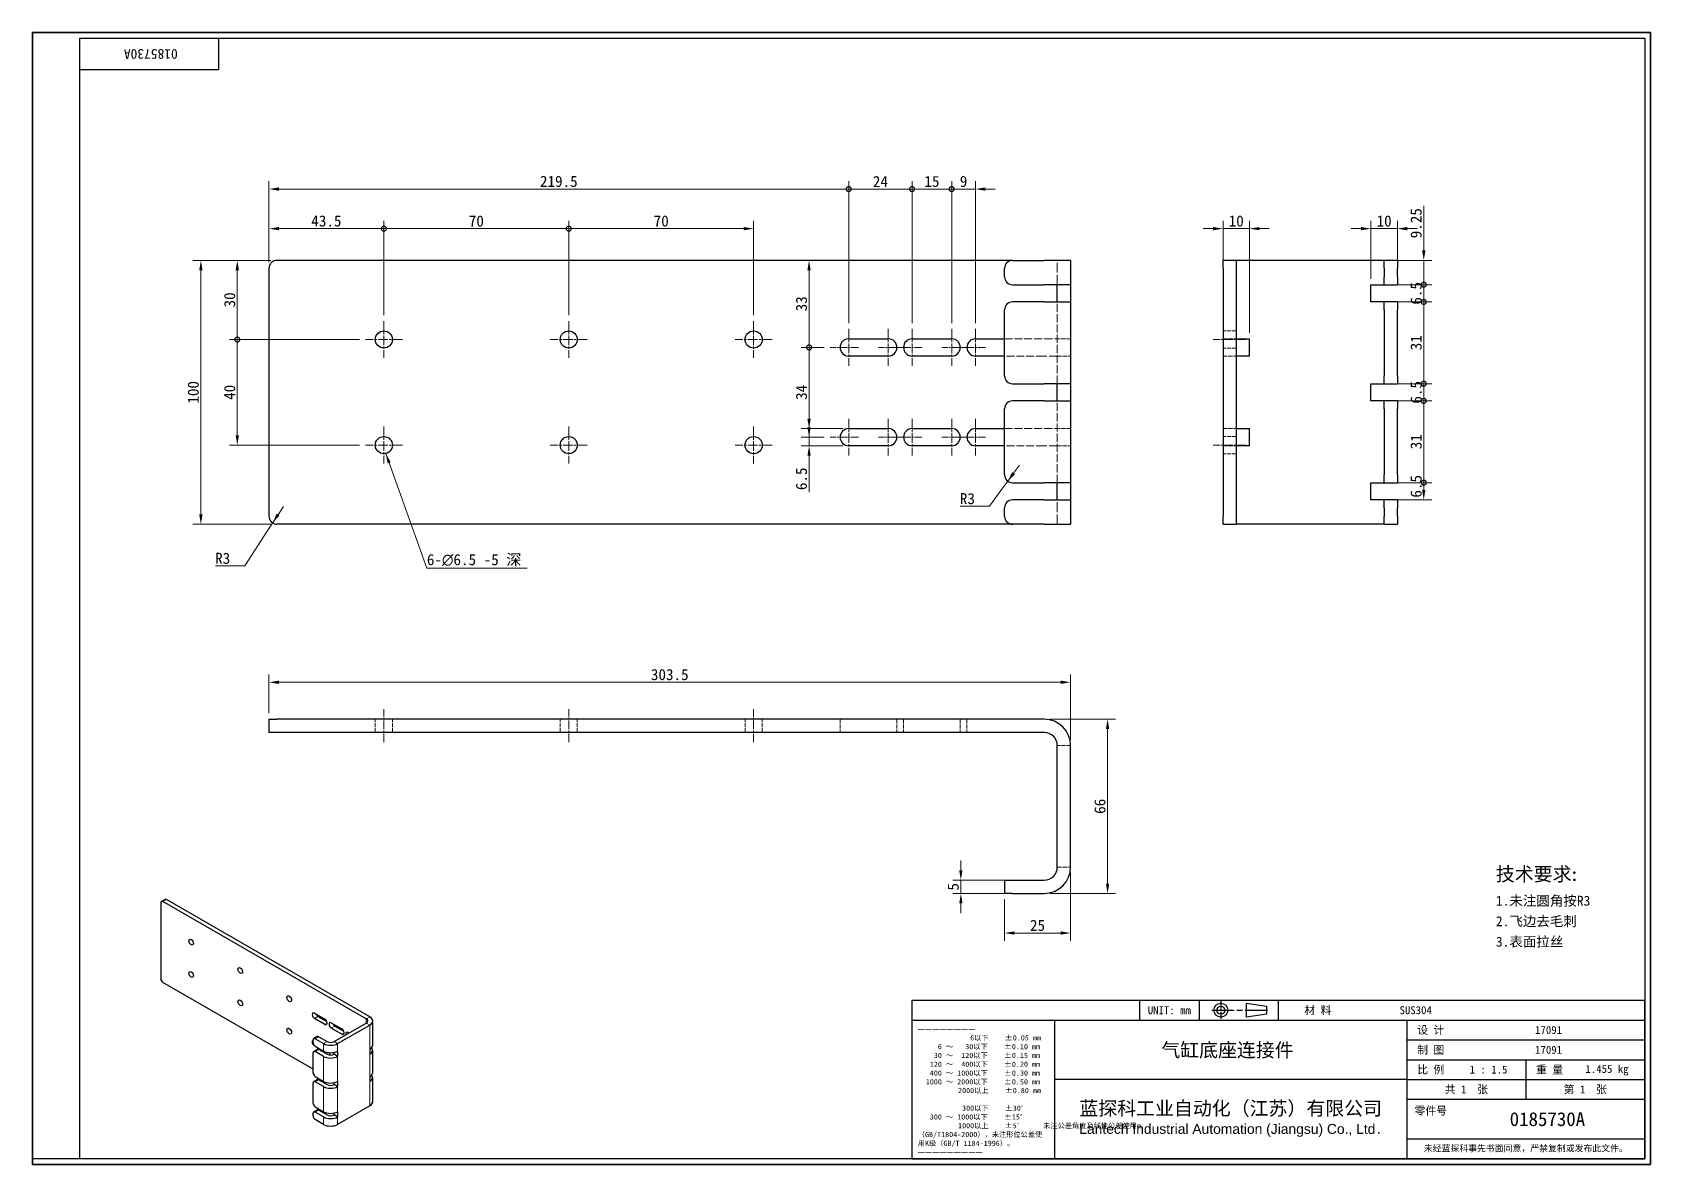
# Model space of a CAD drawing. Header units: millimetres. Extents: x 9 to 622, y 8 to 437.
import ezdxf
from ezdxf.enums import TextEntityAlignment as Align

# ---------------------------------------------------------------- set-up
doc = ezdxf.new("R2010")
doc.units = ezdxf.units.MM
doc.header["$LTSCALE"] = 1.5
doc.linetypes.add('CHAIN', pattern=[0.3543, 0.2362, -0.0295, 0.0591, -0.0295])
doc.linetypes.add('DASHED', pattern=[0.2067, 0.1654, -0.0413])
for name, color, linetype, lineweight in [('1', 7, 'Continuous', 18), ('可见 (ISO)', 7, 'Continuous', 25), ('可见窄的 (ISO)', 7, 'Continuous', 18), ('图框 (ISO)', 7, 'Continuous', 35), ('标题 (ISO)', 7, 'Continuous', 25)]:
    doc.layers.add(name, color=color, linetype=linetype, lineweight=lineweight)
for name, color, linetype, lineweight, true_color in [('中心标记 (ISO)', 1, 'CHAIN', 18, 0xc2ff0000), ('中心线 (ISO)', 1, 'CHAIN', 18, 0xc2ff0000), ('尺寸 (ISO)', 7, 'Continuous', 18, 0xc2008000), ('符号 (ISO)', 7, 'Continuous', 18, 0xc2008000), ('隐藏 (ISO)', 5, 'DASHED', 18, 0xc20000ff)]:
    doc.layers.add(name, color=color, linetype=linetype, lineweight=lineweight, true_color=true_color)
doc.styles.add('文本样式164', font='SimSun.ttf')
doc.styles.add('文本样式165', font='SimSun.ttf')
doc.styles.add('文本样式74', font='SimSun.ttf')
doc.styles.add('最新国标', font='simfang.ttf')
doc.styles.add('注释文本 (ISO)', font='simfang.ttf')
doc.dimstyles.new('默认 (GB)', dxfattribs={"dimscale": 1.5, "dimtxt": 2.8, "dimasz": 2.5, "dimexe": 2, "dimexo": 1.5, "dimgap": 0.5, "dimtad": 1, "dimtoh": 1, "dimdsep": 46, "dimtxsty": '最新国标', "dimcen": 0.09, "dimdle": 10, "dimaunit": 1, "dimadec": 3, "dimazin": 2, "dimtfac": 0.535714, "dimtdec": 3, "dimtmove": 0, "dimatfit": 3, "dimfxl": 1, "dimtolj": 1, "dimlwd": -1, "dimlwe": -1, "dimarcsym": 0})
doc.dimstyles.new('默认 (GB)$7', dxfattribs={"dimscale": 1.5, "dimtxt": 2.8, "dimasz": 2.5, "dimexe": 2, "dimexo": 1.5, "dimgap": 0.5, "dimtad": 1, "dimtoh": 1, "dimdsep": 46, "dimtxsty": '最新国标', "dimcen": 0.09, "dimdle": 10, "dimaunit": 1, "dimadec": 3, "dimazin": 2, "dimtfac": 0.535714, "dimtdec": 3, "dimtmove": 0, "dimatfit": 3, "dimfxl": 1, "dimtolj": 1, "dimlwd": -1, "dimlwe": -1, "dimarcsym": 0})

msp = doc.modelspace()

# ---------------------------------------------------------------- texts
at = {"layer": '符号 (ISO)'}
for s, insert, char_height, width, attachment_point, line_spacing_factor, style in [('6-\\fAIGDT|b0|i0;{\\H4.2000;n}\\fFangSong|b0|i0;{\\H4.2000;6.5 -5 深}', (158.3753, 234.9368), 4.2, 39.682106, 7, 0.49, '最新国标'), ('{\\H1.75x;技术要求\\fCalibri|b0|i0|c0|p34;:\\fFangSong|b0|i0|c134|p49;\\P\\H0.71429x;1.未注圆角按R3\\P2.飞边去毛刺\\P3.表面拉丝}', (563.1502, 105.705), 3, 39.298246, 4, 1.240703, '注释文本 (ISO)')]:
    msp.add_mtext(s, dxfattribs=dict(at, insert=insert, char_height=char_height, width=width, attachment_point=attachment_point, line_spacing_factor=line_spacing_factor, style=style))

# ---------------------------------------------------------------- blocks, each defined once
blk = doc.blocks.new('图框 最新国标')
at = {"layer": '图框 (ISO)'}
for p, q in [((6, 7), (6, 291.5)), ((6, 291.5), (414.5, 291.5)), ((414.5, 291.5), (414.5, 5.5)), ((6, 7), (6, 5.5)), ((6, 7), (6, 5.5)), ((414.5, 5.5), (6, 5.5))]:
    blk.add_line(p, q, dxfattribs=at)
at = {"layer": '图框 (ISO)', "color": 7, "linetype": 'Continuous', "lineweight": 25}
for p, q in [((18, 290), (413, 290)), ((18, 7), (18, 290)), ((18, 290), (413, 290)), ((53, 290), (53, 282)), ((413, 290), (413, 7)), ((413, 290), (413, 7)), ((53, 282), (18, 282)), ((413, 7), (6, 7)), ((413, 7), (18, 7))]:
    blk.add_line(p, q, dxfattribs=at)
at = {"layer": '图框 (ISO)', "style": '文本样式74'}
blk.add_attdef('零件代号_001', (42.7, 287.25), '', height=2.5, rotation=180, dxfattribs=at)
blk = doc.blocks.new('标题栏 最新国标')
at = {"layer": '标题 (ISO)'}
for p, q in [((381.98, -183.84), (196.98, -183.84)), ((196.98, -183.84), (196.98, -223.84)), ((254.48, -183.84), (254.48, -188.84)), ((269.48, -183.84), (269.48, -188.84)), ((281.48, -188.09), (281.48, -184.59)), ((281.48, -184.59), (286.48, -185.34)), ((286.48, -187.34), (281.48, -188.09)), ((286.48, -185.34), (286.48, -187.34)), ((289.48, -183.84), (289.48, -188.84)), ((381.98, -223.84), (381.98, -183.84)), ((383.48, -183.84), (383.48, -225.34)), ((196.98, -188.84), (381.98, -188.84)), ((232.98, -188.84), (232.98, -223.84)), ((321.98, -188.84), (321.98, -223.84)), ((321.98, -193.84), (381.98, -193.84)), ((321.98, -198.84), (381.98, -198.84)), ((351.98, -198.84), (351.98, -208.84)), ((321.98, -203.84), (232.98, -203.84)), ((321.98, -203.84), (381.98, -203.84)), ((321.98, -208.84), (381.98, -208.84)), ((321.98, -218.84), (381.98, -218.84)), ((196.98, -223.84), (381.98, -223.84)), ((383.48, -225.34), (196.98, -225.34))]:
    blk.add_line(p, q, dxfattribs=at)
at = {"layer": '标题 (ISO)', "linetype": 'CHAIN', "ltscale": 15.834605}
blk.add_line((272.73, -186.34), (286.98, -186.34), dxfattribs=at)
at = {"layer": '标题 (ISO)', "linetype": 'CHAIN', "ltscale": 5.000333}
blk.add_line((274.98, -184.09), (274.98, -188.59), dxfattribs=at)
at = {"layer": '标题 (ISO)'}
for radius in [1.75, 1]:
    blk.add_circle((274.98, -186.34), radius, dxfattribs=at)
at = {"layer": '1', "style": '文本样式164'}
for s, p in [('UNIT: mm', (261.98, -186.34)), ('材 料', (299.48, -186.34)), ('设 计', (327.98, -191.34)), ('制 图', (327.98, -196.34)), ('比 例', (327.98, -201.34)), ('重 量', (357.98, -201.34)), ('共 1  张', (336.98, -206.34)), ('第 1  张', (366.98, -206.34))]:
    blk.add_text(s, height=2, dxfattribs=at).set_placement(p, align=Align.MIDDLE_CENTER)
at = {"layer": '标题 (ISO)', "style": '注释文本 (ISO)'}
for s, insert, char_height, attachment_point, line_spacing_factor in [('————————\\P}\\fSimSun|b0|i0;{\\H1.3000;             6以下    ±0.05 mm\\P}\\fSimSun|b0|i0;{\\H1.3000;     6 ～   30以下    ±0.10 mm\\P}\\fSimSun|b0|i0;{\\H1.3000;    30 ～  120以下    ±0.15 mm\\P}\\fSimSun|b0|i0;{\\H1.3000;   120 ～  400以下    ±0.20 mm\\P}\\fSimSun|b0|i0;{\\H1.3000;   400 ～ 1000以下    ±0.30 mm\\P}\\fSimSun|b0|i0;{\\H1.3000;  1000 ～ 2000以下    ±0.50 mm\\P}\\fSimSun|b0|i0;{\\H1.3000;          2000以上    ±0.80 mm\\P}\\fSimSun|b0|i0;{\\H1.3000;\\P}\\fSimSun|b0|i0;{\\H1.3000;           300以下    ±30′\\P}\\fSimSun|b0|i0;{\\H1.3000;   300 ～ 1000以下    ±15′\\P}\\fSimSun|b0|i0;{\\H1.3000;          1000以上    ±5′}\\fSimSun|b0|i0;{\\H1.3000;      未注公差角度及线性公差使用m\\P}\\fSimSun|b0|i0;{\\H1.3000;（GB/T1804-2000），未注形位公差使\\P}\\fSimSun|b0|i0;{\\H1.3000;用K级（GB/T 1184-1996）。\\P}\\fSimSun|b0|i0;{\\H1.3000;—————————', (198.48, -206.63), 1.3, 4, 1.023913), ('{\\fMicrosoft YaHei|b0|i0|c134|p34;\\H1.75x;蓝探科工业自动化（江苏）有限公司\\P\\fArial|b0|i0|c0|p34;\\H0.71429x;Lantech Industrial Automation (Jiangsu) Co., Ltd\\fFangSong|b0|i0|c134|p49;.\\H1.15195x; }', (277.48, -213.84), 2, 5, 0.978695)]:
    blk.add_mtext(s, dxfattribs=dict(at, insert=insert, char_height=char_height, attachment_point=attachment_point, line_spacing_factor=line_spacing_factor))
at = {"layer": '标题 (ISO)', "attachment_point": 5, "style": '注释文本 (ISO)'}
for s, insert, char_height in [('\\fFangSong|b0|i0;零件号', (327.98, -211.84), 2), ('\\fSimSun|b0|i0;{\\H1.6000;未经蓝探科事先书面同意，严禁复制或发布此文件。}', (351.98, -221.34), 1.6)]:
    blk.add_mtext(s, dxfattribs=dict(at, insert=insert, char_height=char_height))
at = {"layer": '标题 (ISO)'}
for tag, p, height, style in [('材料_001', (320.09, -187.33), 2, '注释文本 (ISO)'), ('设计人_001', (354.32, -192.33), 2, '注释文本 (ISO)'), ('库存编号_001', (259.96, -198.15), 3.5, '文本样式165'), ('设计人_001', (354.32, -197.33), 2, '注释文本 (ISO)'), ('视图比例_001', (337.8, -202.33), 2, '注释文本 (ISO)'), ('质量\\P3;_001', (367.02, -202.16), 2, '注释文本 (ISO)'), ('零件代号_001', (347.9, -215.59), 3.5, '文本样式165')]:
    blk.add_attdef(tag, p, '', height=height, dxfattribs=dict(at, style=style))
blk = doc.blocks.new('_DotSmall')
at = {"color": 0, "linetype": 'ByBlock', "const_width": 0.5}
blk.add_lwpolyline([(-0.0625, 0, 1), (0.0625, 0, 1)], format="xyb", close=True, dxfattribs=at)
blk = doc.blocks.new('*D5')
at = {"layer": 'Defpoints', "color": 0}
for p in [(142.1, 362.87), (98.6, 347.87), (142.1, 327.87)]:
    blk.add_point(p, dxfattribs=at)
at = {"layer": '尺寸 (ISO)', "color": 116, "true_color": 0x000000}
for p, q in [((98.6, 350.12), (98.6, 365.87)), ((102.35, 362.87), (142.1, 362.87)), ((142.1, 330.12), (142.1, 365.87))]:
    blk.add_line(p, q, dxfattribs=at)
blk.add_solid([(102.35, 363.5), (102.35, 362.25), (98.6, 362.87)], dxfattribs=at)
at = {"layer": '尺寸 (ISO)', "color": 116, "true_color": 0x000000, "xscale": 3.75, "yscale": 3.75, "zscale": 3.75}
blk.add_blockref('_DotSmall', (142.1, 362.87), dxfattribs=at)
at = {"layer": '尺寸 (ISO)', "insert": (120.33, 365.76), "char_height": 4.2, "attachment_point": 5, "style": '最新国标'}
blk.add_mtext('\\A1;43.5', dxfattribs=at)
blk = doc.blocks.new('*D7')
at = {"layer": 'Defpoints', "color": 0}
for p in [(212.1, 362.87), (142.1, 327.87), (212.1, 327.87)]:
    blk.add_point(p, dxfattribs=at)
at = {"layer": '尺寸 (ISO)', "color": 116, "true_color": 0x000000}
for p, q in [((142.1, 330.12), (142.1, 365.87)), ((142.1, 362.87), (212.1, 362.87)), ((212.1, 330.12), (212.1, 365.87))]:
    blk.add_line(p, q, dxfattribs=at)
at = {"layer": '尺寸 (ISO)', "color": 116, "true_color": 0x000000, "xscale": 3.75, "yscale": 3.75, "zscale": 3.75, "rotation": 180}
blk.add_blockref('_DotSmall', (142.1, 362.87), dxfattribs=at)
at = {"layer": '尺寸 (ISO)', "color": 116, "true_color": 0x000000, "xscale": 3.75, "yscale": 3.75, "zscale": 3.75}
blk.add_blockref('_DotSmall', (212.1, 362.87), dxfattribs=at)
at = {"layer": '尺寸 (ISO)', "insert": (177.11, 365.74), "char_height": 4.2, "attachment_point": 5, "style": '最新国标'}
blk.add_mtext('\\A1;70', dxfattribs=at)
blk = doc.blocks.new('*D8')
at = {"layer": 'Defpoints', "color": 0}
for p in [(282.1, 362.87), (212.1, 327.87), (282.1, 327.87)]:
    blk.add_point(p, dxfattribs=at)
at = {"layer": '尺寸 (ISO)', "color": 116, "true_color": 0x000000}
for p, q in [((212.1, 330.12), (212.1, 365.87)), ((212.1, 362.87), (278.35, 362.87)), ((282.1, 330.12), (282.1, 365.87))]:
    blk.add_line(p, q, dxfattribs=at)
blk.add_solid([(278.35, 363.5), (278.35, 362.25), (282.1, 362.87)], dxfattribs=at)
at = {"layer": '尺寸 (ISO)', "color": 116, "true_color": 0x000000, "xscale": 3.75, "yscale": 3.75, "zscale": 3.75, "rotation": 180}
blk.add_blockref('_DotSmall', (212.1, 362.87), dxfattribs=at)
at = {"layer": '尺寸 (ISO)', "insert": (247.11, 365.74), "char_height": 4.2, "attachment_point": 5, "style": '最新国标'}
blk.add_mtext('\\A1;70', dxfattribs=at)
blk = doc.blocks.new('*D9')
at = {"layer": 'Defpoints', "color": 0}
for p in [(318.1, 377.87), (98.6, 347.87), (318.1, 324.87)]:
    blk.add_point(p, dxfattribs=at)
at = {"layer": '尺寸 (ISO)', "color": 116, "true_color": 0x000000}
for p, q in [((98.6, 350.12), (98.6, 380.87)), ((318.1, 327.12), (318.1, 380.87)), ((102.35, 377.87), (318.1, 377.87))]:
    blk.add_line(p, q, dxfattribs=at)
blk.add_solid([(102.35, 378.5), (102.35, 377.25), (98.6, 377.87)], dxfattribs=at)
at = {"layer": '尺寸 (ISO)', "color": 116, "true_color": 0x000000, "xscale": 3.75, "yscale": 3.75, "zscale": 3.75}
blk.add_blockref('_DotSmall', (318.1, 377.87), dxfattribs=at)
at = {"layer": '尺寸 (ISO)', "insert": (208.33, 380.76), "char_height": 4.2, "attachment_point": 5, "style": '最新国标'}
blk.add_mtext('\\A1;219.5', dxfattribs=at)
blk = doc.blocks.new('*D10')
at = {"layer": 'Defpoints', "color": 0}
for p in [(342.1, 377.87), (318.1, 324.87), (342.1, 324.87)]:
    blk.add_point(p, dxfattribs=at)
at = {"layer": '尺寸 (ISO)', "color": 116, "true_color": 0x000000}
for p, q in [((318.1, 327.12), (318.1, 380.87)), ((342.1, 327.12), (342.1, 380.87)), ((318.1, 377.87), (342.1, 377.87))]:
    blk.add_line(p, q, dxfattribs=at)
at = {"layer": '尺寸 (ISO)', "color": 116, "true_color": 0x000000, "xscale": 3.75, "yscale": 3.75, "zscale": 3.75, "rotation": 180}
blk.add_blockref('_DotSmall', (318.1, 377.87), dxfattribs=at)
at = {"layer": '尺寸 (ISO)', "color": 116, "true_color": 0x000000, "xscale": 3.75, "yscale": 3.75, "zscale": 3.75}
blk.add_blockref('_DotSmall', (342.1, 377.87), dxfattribs=at)
at = {"layer": '尺寸 (ISO)', "insert": (330.11, 380.72), "char_height": 4.2, "attachment_point": 5, "style": '最新国标'}
blk.add_mtext('\\A1;24', dxfattribs=at)
blk = doc.blocks.new('*D11')
at = {"layer": 'Defpoints', "color": 0}
for p in [(357.1, 377.87), (342.1, 324.87), (357.1, 324.87)]:
    blk.add_point(p, dxfattribs=at)
at = {"layer": '尺寸 (ISO)', "color": 116, "true_color": 0x000000}
for p, q in [((342.1, 327.12), (342.1, 380.87)), ((357.1, 327.12), (357.1, 380.87)), ((342.1, 377.87), (357.1, 377.87))]:
    blk.add_line(p, q, dxfattribs=at)
at = {"layer": '尺寸 (ISO)', "color": 116, "true_color": 0x000000, "xscale": 3.75, "yscale": 3.75, "zscale": 3.75, "rotation": 180}
blk.add_blockref('_DotSmall', (342.1, 377.87), dxfattribs=at)
at = {"layer": '尺寸 (ISO)', "color": 116, "true_color": 0x000000, "xscale": 3.75, "yscale": 3.75, "zscale": 3.75}
blk.add_blockref('_DotSmall', (357.1, 377.87), dxfattribs=at)
at = {"layer": '尺寸 (ISO)', "insert": (349.61, 380.74), "char_height": 4.2, "attachment_point": 5, "style": '最新国标'}
blk.add_mtext('\\A1;15', dxfattribs=at)
blk = doc.blocks.new('*D12')
at = {"layer": 'Defpoints', "color": 0}
for p in [(366.1, 377.87), (357.1, 324.87), (366.1, 324.87)]:
    blk.add_point(p, dxfattribs=at)
at = {"layer": '尺寸 (ISO)', "color": 116, "true_color": 0x000000}
for p, q in [((357.1, 327.12), (357.1, 380.87)), ((366.1, 327.12), (366.1, 380.87)), ((357.1, 377.87), (362.35, 377.87)), ((366.1, 377.87), (362.35, 377.87)), ((369.85, 377.87), (373.6, 377.87))]:
    blk.add_line(p, q, dxfattribs=at)
blk.add_solid([(369.85, 378.5), (369.85, 377.25), (366.1, 377.87)], dxfattribs=at)
at = {"layer": '尺寸 (ISO)', "color": 116, "true_color": 0x000000, "xscale": 3.75, "yscale": 3.75, "zscale": 3.75}
blk.add_blockref('_DotSmall', (357.1, 377.87), dxfattribs=at)
at = {"layer": '尺寸 (ISO)', "insert": (361.61, 380.74), "char_height": 4.2, "attachment_point": 5, "style": '最新国标'}
blk.add_mtext('\\A1;9', dxfattribs=at)
blk = doc.blocks.new('*D13')
at = {"layer": 'Defpoints', "color": 0}
for p in [(86.6, 320.87), (135.1, 320.87), (135.1, 280.87)]:
    blk.add_point(p, dxfattribs=at)
at = {"layer": '尺寸 (ISO)', "color": 116, "true_color": 0x000000}
for p, q in [((132.85, 320.87), (83.6, 320.87)), ((86.6, 284.62), (86.6, 320.87)), ((132.85, 280.87), (83.6, 280.87))]:
    blk.add_line(p, q, dxfattribs=at)
blk.add_solid([(85.97, 284.62), (87.22, 284.62), (86.6, 280.87)], dxfattribs=at)
at = {"layer": '尺寸 (ISO)', "color": 116, "true_color": 0x000000, "xscale": 3.75, "yscale": 3.75, "zscale": 3.75, "rotation": 90}
blk.add_blockref('_DotSmall', (86.6, 320.87), dxfattribs=at)
at = {"layer": '尺寸 (ISO)', "insert": (83.73, 300.86), "char_height": 4.2, "attachment_point": 5, "rotation": 90, "style": '最新国标'}
blk.add_mtext('\\A1;40', dxfattribs=at)
blk = doc.blocks.new('*D14')
at = {"layer": 'Defpoints', "color": 0}
for p in [(86.6, 350.87), (101.6, 350.87), (135.1, 320.87)]:
    blk.add_point(p, dxfattribs=at)
at = {"layer": '尺寸 (ISO)', "color": 116, "true_color": 0x000000}
for p, q in [((99.35, 350.87), (83.6, 350.87)), ((86.6, 320.87), (86.6, 347.12)), ((132.85, 320.87), (83.6, 320.87))]:
    blk.add_line(p, q, dxfattribs=at)
blk.add_solid([(85.97, 347.12), (87.22, 347.12), (86.6, 350.87)], dxfattribs=at)
at = {"layer": '尺寸 (ISO)', "color": 116, "true_color": 0x000000, "xscale": 3.75, "yscale": 3.75, "zscale": 3.75, "rotation": 270}
blk.add_blockref('_DotSmall', (86.6, 320.87), dxfattribs=at)
at = {"layer": '尺寸 (ISO)', "insert": (83.73, 335.89), "char_height": 4.2, "attachment_point": 5, "rotation": 90, "style": '最新国标'}
blk.add_mtext('\\A1;30', dxfattribs=at)
blk = doc.blocks.new('*D15')
at = {"layer": 'Defpoints', "color": 0}
for p in [(303.1, 317.87), (311.1, 317.87), (311.1, 283.87)]:
    blk.add_point(p, dxfattribs=at)
at = {"layer": '尺寸 (ISO)', "color": 116, "true_color": 0x000000}
for p, q in [((308.85, 317.87), (300.1, 317.87)), ((303.1, 287.62), (303.1, 317.87)), ((308.85, 283.87), (300.1, 283.87))]:
    blk.add_line(p, q, dxfattribs=at)
blk.add_solid([(302.47, 287.62), (303.72, 287.62), (303.1, 283.87)], dxfattribs=at)
at = {"layer": '尺寸 (ISO)', "color": 116, "true_color": 0x000000, "xscale": 3.75, "yscale": 3.75, "zscale": 3.75, "rotation": 90}
blk.add_blockref('_DotSmall', (303.1, 317.87), dxfattribs=at)
at = {"layer": '尺寸 (ISO)', "insert": (300.23, 300.86), "char_height": 4.2, "attachment_point": 5, "rotation": 90, "style": '最新国标'}
blk.add_mtext('\\A1;34', dxfattribs=at)
blk = doc.blocks.new('*D16')
at = {"layer": 'Defpoints', "color": 0}
for p in [(303.1, 350.87), (392.1, 350.87), (311.1, 317.87)]:
    blk.add_point(p, dxfattribs=at)
at = {"layer": '尺寸 (ISO)', "color": 116, "true_color": 0x000000}
for p, q in [((389.85, 350.87), (300.1, 350.87)), ((303.1, 317.87), (303.1, 347.12)), ((308.85, 317.87), (300.1, 317.87))]:
    blk.add_line(p, q, dxfattribs=at)
blk.add_solid([(302.47, 347.12), (303.72, 347.12), (303.1, 350.87)], dxfattribs=at)
at = {"layer": '尺寸 (ISO)', "color": 116, "true_color": 0x000000, "xscale": 3.75, "yscale": 3.75, "zscale": 3.75, "rotation": 270}
blk.add_blockref('_DotSmall', (303.1, 317.87), dxfattribs=at)
at = {"layer": '尺寸 (ISO)', "insert": (300.23, 334.39), "char_height": 4.2, "attachment_point": 5, "rotation": 90, "style": '最新国标'}
blk.add_mtext('\\A1;33', dxfattribs=at)
blk = doc.blocks.new('*D17')
at = {"layer": 'Defpoints', "color": 0}
for p in [(402.1, 191.01), (98.6, 177.01), (402.1, 167.01)]:
    blk.add_point(p, dxfattribs=at)
at = {"layer": '尺寸 (ISO)', "color": 116, "true_color": 0x000000}
for p, q in [((98.6, 179.26), (98.6, 194.01)), ((102.35, 191.01), (398.35, 191.01)), ((402.1, 169.26), (402.1, 194.01))]:
    blk.add_line(p, q, dxfattribs=at)
for points in [[(102.35, 191.64), (102.35, 190.39), (98.6, 191.01)], [(398.35, 191.64), (398.35, 190.39), (402.1, 191.01)]]:
    blk.add_solid(points, dxfattribs=at)
at = {"layer": '尺寸 (ISO)', "insert": (250.35, 193.9), "char_height": 4.2, "attachment_point": 5, "style": '最新国标'}
blk.add_mtext('\\A1;303.5', dxfattribs=at)
blk = doc.blocks.new('*D18')
at = {"layer": 'Defpoints', "color": 0}
for p in [(392.1, 177.01), (392.1, 111.01), (416.12, 111.01)]:
    blk.add_point(p, dxfattribs=at)
at = {"layer": '尺寸 (ISO)', "color": 116, "true_color": 0x000000}
for p, q in [((394.35, 177.01), (419.12, 177.01)), ((416.12, 173.26), (416.12, 114.76)), ((394.35, 111.01), (419.12, 111.01))]:
    blk.add_line(p, q, dxfattribs=at)
for points in [[(415.5, 173.26), (416.75, 173.26), (416.12, 177.01)], [(415.5, 114.76), (416.75, 114.76), (416.12, 111.01)]]:
    blk.add_solid(points, dxfattribs=at)
at = {"layer": '尺寸 (ISO)', "insert": (413.25, 144.01), "char_height": 4.2, "attachment_point": 5, "rotation": 90, "style": '最新国标'}
blk.add_mtext('\\A1;66', dxfattribs=at)
blk = doc.blocks.new('*D19')
at = {"layer": 'Defpoints', "color": 0}
for p in [(402.1, 121.01), (377.1, 111.01), (402.1, 96.01)]:
    blk.add_point(p, dxfattribs=at)
at = {"layer": '尺寸 (ISO)', "color": 116, "true_color": 0x000000}
for p, q in [((402.1, 118.76), (402.1, 93.01)), ((377.1, 108.76), (377.1, 93.01)), ((380.85, 96.01), (398.35, 96.01))]:
    blk.add_line(p, q, dxfattribs=at)
for points in [[(380.85, 96.64), (380.85, 95.39), (377.1, 96.01)], [(398.35, 96.64), (398.35, 95.39), (402.1, 96.01)]]:
    blk.add_solid(points, dxfattribs=at)
at = {"layer": '尺寸 (ISO)', "insert": (389.6, 98.89), "char_height": 4.2, "attachment_point": 5, "style": '最新国标'}
blk.add_mtext('\\A1;25', dxfattribs=at)
blk = doc.blocks.new('*D20')
at = {"layer": 'Defpoints', "color": 0}
for p in [(101.6, 350.87), (72.81, 250.87), (101.6, 250.87)]:
    blk.add_point(p, dxfattribs=at)
at = {"layer": '尺寸 (ISO)', "color": 116, "true_color": 0x000000}
for p, q in [((99.35, 350.87), (69.81, 350.87)), ((72.81, 347.12), (72.81, 254.62)), ((99.35, 250.87), (69.81, 250.87))]:
    blk.add_line(p, q, dxfattribs=at)
for points in [[(72.19, 347.12), (73.44, 347.12), (72.81, 350.87)], [(72.19, 254.62), (73.44, 254.62), (72.81, 250.87)]]:
    blk.add_solid(points, dxfattribs=at)
at = {"layer": '尺寸 (ISO)', "insert": (69.94, 300.87), "char_height": 4.2, "attachment_point": 5, "rotation": 90, "style": '最新国标'}
blk.add_mtext('\\A1;100', dxfattribs=at)
blk = doc.blocks.new('*D21')
at = {"layer": 'Defpoints', "color": 0}
for p in [(525.84, 362.87), (525.84, 347.87), (515.84, 341.62)]:
    blk.add_point(p, dxfattribs=at)
at = {"layer": '尺寸 (ISO)', "color": 116, "true_color": 0x000000}
for p, q in [((512.09, 362.87), (508.34, 362.87)), ((515.84, 343.87), (515.84, 365.87)), ((515.84, 362.87), (519.59, 362.87)), ((519.59, 362.87), (522.09, 362.87)), ((525.84, 362.87), (522.09, 362.87)), ((525.84, 350.12), (525.84, 365.87)), ((529.59, 362.87), (533.34, 362.87))]:
    blk.add_line(p, q, dxfattribs=at)
for points in [[(512.09, 363.5), (512.09, 362.25), (515.84, 362.87)], [(529.59, 363.5), (529.59, 362.25), (525.84, 362.87)]]:
    blk.add_solid(points, dxfattribs=at)
at = {"layer": '尺寸 (ISO)', "insert": (520.84, 365.74), "char_height": 4.2, "attachment_point": 5, "style": '最新国标'}
blk.add_mtext('\\A1;10', dxfattribs=at)
blk = doc.blocks.new('*D22')
at = {"layer": 'Defpoints', "color": 0}
for p in [(520.84, 266.62), (535.84, 266.62), (520.84, 260.12)]:
    blk.add_point(p, dxfattribs=at)
at = {"layer": '尺寸 (ISO)', "color": 116, "true_color": 0x000000}
for p, q in [((523.09, 266.62), (538.84, 266.62)), ((535.84, 263.87), (535.84, 266.62)), ((523.09, 260.12), (538.84, 260.12))]:
    blk.add_line(p, q, dxfattribs=at)
blk.add_solid([(535.22, 263.87), (536.47, 263.87), (535.84, 260.12)], dxfattribs=at)
at = {"layer": '尺寸 (ISO)', "color": 116, "true_color": 0x000000, "xscale": 3.75, "yscale": 3.75, "zscale": 3.75, "rotation": 90}
blk.add_blockref('_DotSmall', (535.84, 266.62), dxfattribs=at)
at = {"layer": '尺寸 (ISO)', "insert": (532.96, 265.25), "char_height": 4.2, "attachment_point": 5, "rotation": 90, "style": '最新国标'}
blk.add_mtext('\\A1;6.5', dxfattribs=at)
blk = doc.blocks.new('*D23')
at = {"layer": 'Defpoints', "color": 0}
for p in [(515.84, 350.87), (535.84, 350.87), (520.84, 341.62)]:
    blk.add_point(p, dxfattribs=at)
at = {"layer": '尺寸 (ISO)', "color": 116, "true_color": 0x000000}
for p, q in [((535.84, 354.62), (535.84, 371.51)), ((518.09, 350.87), (538.84, 350.87)), ((535.84, 341.62), (535.84, 350.87)), ((523.09, 341.62), (538.84, 341.62)), ((535.84, 341.62), (535.84, 337.87))]:
    blk.add_line(p, q, dxfattribs=at)
blk.add_solid([(535.22, 354.62), (536.47, 354.62), (535.84, 350.87)], dxfattribs=at)
at = {"layer": '尺寸 (ISO)', "color": 116, "true_color": 0x000000, "xscale": 3.75, "yscale": 3.75, "zscale": 3.75, "rotation": 90}
blk.add_blockref('_DotSmall', (535.84, 341.62), dxfattribs=at)
at = {"layer": '尺寸 (ISO)', "insert": (532.96, 364.94), "char_height": 4.2, "attachment_point": 5, "rotation": 90, "style": '最新国标'}
blk.add_mtext('\\A1;9.25', dxfattribs=at)
blk = doc.blocks.new('*D24')
at = {"layer": 'Defpoints', "color": 0}
for p in [(520.84, 341.62), (535.84, 341.62), (520.84, 335.12)]:
    blk.add_point(p, dxfattribs=at)
at = {"layer": '尺寸 (ISO)', "color": 116, "true_color": 0x000000}
for p, q in [((523.09, 341.62), (538.84, 341.62)), ((535.84, 335.12), (535.84, 341.62)), ((523.09, 335.12), (538.84, 335.12))]:
    blk.add_line(p, q, dxfattribs=at)
at = {"layer": '尺寸 (ISO)', "color": 116, "true_color": 0x000000, "xscale": 3.75, "yscale": 3.75, "zscale": 3.75}
for p, rotation in [((535.84, 341.62), 90), ((535.84, 335.12), 270)]:
    blk.add_blockref('_DotSmall', p, dxfattribs=dict(at, rotation=rotation))
at = {"layer": '尺寸 (ISO)', "insert": (532.96, 338.37), "char_height": 4.2, "attachment_point": 5, "rotation": 90, "style": '最新国标'}
blk.add_mtext('\\A1;6.5', dxfattribs=at)
blk = doc.blocks.new('*D25')
at = {"layer": 'Defpoints', "color": 0}
for p in [(520.84, 335.12), (535.84, 335.12), (520.84, 304.12)]:
    blk.add_point(p, dxfattribs=at)
at = {"layer": '尺寸 (ISO)', "color": 116, "true_color": 0x000000}
for p, q in [((523.09, 335.12), (538.84, 335.12)), ((535.84, 304.12), (535.84, 335.12)), ((523.09, 304.12), (538.84, 304.12))]:
    blk.add_line(p, q, dxfattribs=at)
at = {"layer": '尺寸 (ISO)', "color": 116, "true_color": 0x000000, "xscale": 3.75, "yscale": 3.75, "zscale": 3.75}
for p, rotation in [((535.84, 335.12), 90), ((535.84, 304.12), 270)]:
    blk.add_blockref('_DotSmall', p, dxfattribs=dict(at, rotation=rotation))
at = {"layer": '尺寸 (ISO)', "insert": (532.97, 319.64), "char_height": 4.2, "attachment_point": 5, "rotation": 90, "style": '最新国标'}
blk.add_mtext('\\A1;31', dxfattribs=at)
blk = doc.blocks.new('*D26')
at = {"layer": 'Defpoints', "color": 0}
for p in [(520.84, 304.12), (535.84, 304.12), (520.84, 297.62)]:
    blk.add_point(p, dxfattribs=at)
at = {"layer": '尺寸 (ISO)', "color": 116, "true_color": 0x000000}
for p, q in [((523.09, 304.12), (538.84, 304.12)), ((535.84, 297.62), (535.84, 304.12)), ((523.09, 297.62), (538.84, 297.62))]:
    blk.add_line(p, q, dxfattribs=at)
at = {"layer": '尺寸 (ISO)', "color": 116, "true_color": 0x000000, "xscale": 3.75, "yscale": 3.75, "zscale": 3.75}
for p, rotation in [((535.84, 304.12), 90), ((535.84, 297.62), 270)]:
    blk.add_blockref('_DotSmall', p, dxfattribs=dict(at, rotation=rotation))
at = {"layer": '尺寸 (ISO)', "insert": (532.96, 300.87), "char_height": 4.2, "attachment_point": 5, "rotation": 90, "style": '最新国标'}
blk.add_mtext('\\A1;6.5', dxfattribs=at)
blk = doc.blocks.new('*D27')
at = {"layer": 'Defpoints', "color": 0}
for p in [(520.84, 297.62), (535.84, 297.62), (520.84, 266.62)]:
    blk.add_point(p, dxfattribs=at)
at = {"layer": '尺寸 (ISO)', "color": 116, "true_color": 0x000000}
for p, q in [((523.09, 297.62), (538.84, 297.62)), ((535.84, 266.62), (535.84, 297.62)), ((523.09, 266.62), (538.84, 266.62))]:
    blk.add_line(p, q, dxfattribs=at)
at = {"layer": '尺寸 (ISO)', "color": 116, "true_color": 0x000000, "xscale": 3.75, "yscale": 3.75, "zscale": 3.75}
for p, rotation in [((535.84, 297.62), 90), ((535.84, 266.62), 270)]:
    blk.add_blockref('_DotSmall', p, dxfattribs=dict(at, rotation=rotation))
at = {"layer": '尺寸 (ISO)', "insert": (532.97, 282.14), "char_height": 4.2, "attachment_point": 5, "rotation": 90, "style": '最新国标'}
blk.add_mtext('\\A1;31', dxfattribs=at)
blk = doc.blocks.new('*D28')
at = {"layer": 'Defpoints', "color": 0}
for p in [(380.1, 269.62), (378.34, 267.19)]:
    blk.add_point(p, dxfattribs=at)
at = {"layer": '尺寸 (ISO)', "color": 116, "true_color": 0x000000}
for p, q in [((380.1, 269.62), (378.34, 267.19)), ((380.54, 270.23), (382.74, 273.26)), ((371.43, 257.69), (376.13, 264.16)), ((378.34, 267.19), (376.13, 264.16)), ((360.26, 257.69), (371.43, 257.69))]:
    blk.add_line(p, q, dxfattribs=at)
blk.add_solid([(380.03, 270.59), (381.05, 269.86), (378.34, 267.19)], dxfattribs=at)
at = {"layer": '尺寸 (ISO)', "insert": (363.04, 260.56), "char_height": 4.2, "attachment_point": 5, "style": '最新国标'}
blk.add_mtext('\\A1;R3', dxfattribs=at)
blk = doc.blocks.new('*D29')
at = {"layer": 'Defpoints', "color": 0}
for p in [(318.1, 287.12), (303.1, 280.62), (318.1, 280.62)]:
    blk.add_point(p, dxfattribs=at)
at = {"layer": '尺寸 (ISO)', "color": 116, "true_color": 0x000000}
for p, q in [((303.1, 290.87), (303.1, 294.62)), ((315.85, 287.12), (300.1, 287.12)), ((303.1, 287.12), (303.1, 280.62)), ((315.85, 280.62), (300.1, 280.62)), ((303.1, 276.87), (303.1, 263.08))]:
    blk.add_line(p, q, dxfattribs=at)
for points in [[(302.47, 290.87), (303.72, 290.87), (303.1, 287.12)], [(302.47, 276.87), (303.72, 276.87), (303.1, 280.62)]]:
    blk.add_solid(points, dxfattribs=at)
at = {"layer": '尺寸 (ISO)', "insert": (300.21, 268.1), "char_height": 4.2, "attachment_point": 5, "rotation": 90, "style": '最新国标'}
blk.add_mtext('\\A1;6.5', dxfattribs=at)
blk = doc.blocks.new('*D30')
at = {"layer": 'Defpoints', "color": 0}
for p in [(99.97, 251.35), (101.6, 253.87)]:
    blk.add_point(p, dxfattribs=at)
at = {"layer": '尺寸 (ISO)', "color": 116, "true_color": 0x000000}
for p, q in [((102.01, 254.5), (104.04, 257.65)), ((99.97, 251.35), (97.94, 248.2)), ((101.6, 253.87), (99.97, 251.35)), ((89.46, 235.08), (97.94, 248.2)), ((78.28, 235.08), (89.46, 235.08))]:
    blk.add_line(p, q, dxfattribs=at)
blk.add_solid([(101.48, 254.84), (102.53, 254.16), (99.97, 251.35)], dxfattribs=at)
at = {"layer": '尺寸 (ISO)', "insert": (81.07, 237.95), "char_height": 4.2, "attachment_point": 5, "style": '最新国标'}
blk.add_mtext('\\A1;R3', dxfattribs=at)
blk = doc.blocks.new('*D31')
at = {"layer": 'Defpoints', "color": 0}
for p in [(360.57, 111.01), (380.1, 116.01), (380.1, 111.01)]:
    blk.add_point(p, dxfattribs=at)
at = {"layer": '尺寸 (ISO)', "color": 116, "true_color": 0x000000}
for p, q in [((360.57, 119.76), (360.57, 123.51)), ((377.85, 116.01), (357.57, 116.01)), ((377.85, 111.01), (357.57, 111.01)), ((360.57, 116.01), (360.57, 111.01)), ((360.57, 107.26), (360.57, 103.51))]:
    blk.add_line(p, q, dxfattribs=at)
for points in [[(359.94, 119.76), (361.19, 119.76), (360.57, 116.01)], [(359.94, 107.26), (361.19, 107.26), (360.57, 111.01)]]:
    blk.add_solid(points, dxfattribs=at)
at = {"layer": '尺寸 (ISO)', "insert": (357.7, 113.51), "char_height": 4.2, "attachment_point": 5, "rotation": 90, "style": '最新国标'}
blk.add_mtext('\\A1;5', dxfattribs=at)
blk = doc.blocks.new('*D32')
at = {"layer": 'Defpoints', "color": 0}
for p in [(469.84, 362.87), (459.84, 347.87), (469.84, 321.12)]:
    blk.add_point(p, dxfattribs=at)
at = {"layer": '尺寸 (ISO)', "color": 116, "true_color": 0x000000}
for p, q in [((456.09, 362.87), (452.34, 362.87)), ((459.84, 350.12), (459.84, 365.87)), ((459.84, 362.87), (463.59, 362.87)), ((463.59, 362.87), (466.09, 362.87)), ((469.84, 362.87), (466.09, 362.87)), ((469.84, 323.37), (469.84, 365.87)), ((473.59, 362.87), (477.34, 362.87))]:
    blk.add_line(p, q, dxfattribs=at)
for points in [[(456.09, 363.5), (456.09, 362.25), (459.84, 362.87)], [(473.59, 363.5), (473.59, 362.25), (469.84, 362.87)]]:
    blk.add_solid(points, dxfattribs=at)
at = {"layer": '尺寸 (ISO)', "insert": (464.84, 365.74), "char_height": 4.2, "attachment_point": 5, "style": '最新国标'}
blk.add_mtext('\\A1;10', dxfattribs=at)

# ---------------------------------------------------------------- dimensions: what is measured, and where the dimension line sits
at = {"layer": '尺寸 (ISO)', "color": 116, "true_color": 0x00803f}
for base, p1, p2, angle, override, picture, middle in [((318.0991, 377.8701), (98.5991, 347.8701), (318.0991, 324.8701), 180, {"dimgap": 0.5, "dimtoh": 0, "dimdec": 2, "dimblk2": 'DotSmall', "dimsah": 1, "dimdle": 0, "dimtol": 0, "dimlim": 0, "dimtp": 0, "dimtm": 0, "dimtdec": 3, "dimtofl": 0, "dimatfit": 1}, '*D9', (208.3341, 377.8701)), ((342.0991, 377.8701), (318.0991, 324.8701), (342.0991, 324.8701), 180, {"dimgap": 0.5, "dimtoh": 0, "dimdec": 2, "dimblk1": 'DotSmall', "dimblk2": 'DotSmall', "dimsah": 1, "dimdle": 0, "dimtol": 0, "dimlim": 0, "dimtp": 0, "dimtm": 0, "dimtdec": 3, "dimtofl": 0, "dimatfit": 1}, '*D10', (330.1141, 377.8701)), ((357.0991, 377.8701), (342.0991, 324.8701), (357.0991, 324.8701), 180, {"dimgap": 0.5, "dimtoh": 0, "dimdec": 2, "dimblk1": 'DotSmall', "dimblk2": 'DotSmall', "dimsah": 1, "dimdle": 0, "dimtol": 0, "dimlim": 0, "dimtp": 0, "dimtm": 0, "dimtdec": 3, "dimtofl": 0, "dimatfit": 1}, '*D11', (349.6141, 377.8701)), ((366.0991, 377.8701), (357.0991, 324.8701), (366.0991, 324.8701), 180, {"dimgap": 0.5, "dimtoh": 0, "dimdec": 2, "dimblk1": 'DotSmall', "dimsah": 1, "dimdle": 0, "dimtol": 0, "dimlim": 0, "dimtp": 0, "dimtm": 0, "dimtdec": 3, "dimtofl": 0}, '*D12', (361.6141, 377.8701)), ((142.0991, 362.8701), (98.5991, 347.8701), (142.0991, 327.8701), 180, {"dimgap": 0.5, "dimtoh": 0, "dimdec": 2, "dimblk2": 'DotSmall', "dimsah": 1, "dimdle": 0, "dimtol": 0, "dimlim": 0, "dimtp": 0, "dimtm": 0, "dimtdec": 3, "dimtofl": 0, "dimatfit": 1}, '*D5', (120.3341, 362.8701)), ((212.0991, 362.8701), (142.0991, 327.8701), (212.0991, 327.8701), 180, {"dimgap": 0.5, "dimtoh": 0, "dimdec": 2, "dimblk1": 'DotSmall', "dimblk2": 'DotSmall', "dimsah": 1, "dimdle": 0, "dimtol": 0, "dimlim": 0, "dimtp": 0, "dimtm": 0, "dimtdec": 3, "dimtofl": 0, "dimatfit": 1}, '*D7', (177.1141, 362.8701)), ((282.0991, 362.8701), (212.0991, 327.8701), (282.0991, 327.8701), 180, {"dimgap": 0.5, "dimtoh": 0, "dimdec": 2, "dimblk1": 'DotSmall', "dimsah": 1, "dimdle": 0, "dimtol": 0, "dimlim": 0, "dimtp": 0, "dimtm": 0, "dimtdec": 3, "dimtofl": 0, "dimatfit": 1}, '*D8', (247.1141, 362.8701)), ((469.8416, 362.8701), (459.8416, 347.8701), (469.8416, 321.1201), 180, {"dimgap": 0.5, "dimtoh": 0, "dimdec": 2, "dimtol": 0, "dimlim": 0, "dimtp": 0, "dimtm": 0, "dimtdec": 3, "dimtofl": 0}, '*D32', (464.8416, 362.8701)), ((525.8416, 362.8701), (515.8416, 341.6201), (525.8416, 347.8701), 180, {"dimgap": 0.5, "dimtoh": 0, "dimdec": 2, "dimtol": 0, "dimlim": 0, "dimtp": 0, "dimtm": 0, "dimtdec": 3, "dimtofl": 0}, '*D21', (520.8416, 362.8701)), ((535.8416, 350.8701), (520.8416, 341.6201), (515.8416, 350.8701), 90, {"dimgap": 0.5, "dimtoh": 0, "dimdec": 2, "dimblk1": 'DotSmall', "dimsah": 1, "dimdle": 0, "dimtol": 0, "dimlim": 0, "dimtp": 0, "dimtm": 0, "dimtdec": 3, "dimtofl": 1, "dimatfit": 1}, '*D23', (535.8416, 364.9401)), ((72.8105, 250.8701), (101.5991, 350.8701), (101.5991, 250.8701), 90, {"dimgap": 0.5, "dimtoh": 0, "dimdec": 2, "dimtol": 0, "dimlim": 0, "dimtp": 0, "dimtm": 0, "dimtdec": 3, "dimtofl": 0, "dimatfit": 1}, '*D20', (72.8105, 300.8701)), ((86.5991, 350.8701), (135.0991, 320.8701), (101.5991, 350.8701), 90, {"dimgap": 0.5, "dimtoh": 0, "dimdec": 2, "dimblk1": 'DotSmall', "dimsah": 1, "dimdle": 0, "dimtol": 0, "dimlim": 0, "dimtp": 0, "dimtm": 0, "dimtdec": 3, "dimtofl": 0, "dimatfit": 1}, '*D14', (86.5991, 335.8851)), ((303.0991, 350.8701), (311.0991, 317.8701), (392.0991, 350.8701), 90, {"dimgap": 0.5, "dimtoh": 0, "dimdec": 2, "dimblk1": 'DotSmall', "dimsah": 1, "dimdle": 0, "dimtol": 0, "dimlim": 0, "dimtp": 0, "dimtm": 0, "dimtdec": 3, "dimtofl": 0, "dimatfit": 1}, '*D16', (303.0991, 334.3851)), ((535.8416, 341.6201), (520.8416, 335.1201), (520.8416, 341.6201), 90, {"dimgap": 0.5, "dimtoh": 0, "dimdec": 2, "dimblk1": 'DotSmall', "dimblk2": 'DotSmall', "dimsah": 1, "dimdle": 0, "dimtol": 0, "dimlim": 0, "dimtp": 0, "dimtm": 0, "dimtdec": 3, "dimtofl": 1, "dimatfit": 1}, '*D24', (535.8416, 338.3701)), ((535.8416, 335.1201), (520.8416, 304.1201), (520.8416, 335.1201), 90, {"dimgap": 0.5, "dimtoh": 0, "dimdec": 2, "dimblk1": 'DotSmall', "dimblk2": 'DotSmall', "dimsah": 1, "dimdle": 0, "dimtol": 0, "dimlim": 0, "dimtp": 0, "dimtm": 0, "dimtdec": 3, "dimtofl": 0, "dimatfit": 1}, '*D25', (535.8416, 319.6351)), ((86.5991, 320.8701), (135.0991, 280.8701), (135.0991, 320.8701), 90, {"dimgap": 0.5, "dimtoh": 0, "dimdec": 2, "dimblk2": 'DotSmall', "dimsah": 1, "dimdle": 0, "dimtol": 0, "dimlim": 0, "dimtp": 0, "dimtm": 0, "dimtdec": 3, "dimtofl": 0, "dimatfit": 1}, '*D13', (86.5991, 300.8551)), ((303.0991, 317.8701), (311.0991, 283.8701), (311.0991, 317.8701), 90, {"dimgap": 0.5, "dimtoh": 0, "dimdec": 2, "dimblk2": 'DotSmall', "dimsah": 1, "dimdle": 0, "dimtol": 0, "dimlim": 0, "dimtp": 0, "dimtm": 0, "dimtdec": 3, "dimtofl": 0, "dimatfit": 1}, '*D15', (303.0991, 300.8551)), ((535.8416, 304.1201), (520.8416, 297.6201), (520.8416, 304.1201), 90, {"dimgap": 0.5, "dimtoh": 0, "dimdec": 2, "dimblk1": 'DotSmall', "dimblk2": 'DotSmall', "dimsah": 1, "dimdle": 0, "dimtol": 0, "dimlim": 0, "dimtp": 0, "dimtm": 0, "dimtdec": 3, "dimtofl": 1, "dimatfit": 1}, '*D26', (535.8416, 300.8701)), ((303.0991, 280.6201), (318.0991, 287.1201), (318.0991, 280.6201), 270, {"dimgap": 0.5, "dimtoh": 0, "dimdec": 2, "dimtol": 0, "dimlim": 0, "dimtp": 0, "dimtm": 0, "dimtdec": 3, "dimtofl": 1, "dimatfit": 1}, '*D29', (303.0991, 268.0981)), ((535.8416, 297.6201), (520.8416, 266.6201), (520.8416, 297.6201), 90, {"dimgap": 0.5, "dimtoh": 0, "dimdec": 2, "dimblk1": 'DotSmall', "dimblk2": 'DotSmall', "dimsah": 1, "dimdle": 0, "dimtol": 0, "dimlim": 0, "dimtp": 0, "dimtm": 0, "dimtdec": 3, "dimtofl": 0, "dimatfit": 1}, '*D27', (535.8416, 282.1351)), ((535.8416, 266.6201), (520.8416, 260.1201), (520.8416, 266.6201), 90, {"dimgap": 0.5, "dimtoh": 0, "dimdec": 2, "dimblk2": 'DotSmall', "dimsah": 1, "dimdle": 0, "dimtol": 0, "dimlim": 0, "dimtp": 0, "dimtm": 0, "dimtdec": 3, "dimtofl": 1, "dimatfit": 1}, '*D22', (535.8416, 265.2451)), ((402.0991, 191.0127), (98.5991, 177.0127), (402.0991, 167.0127), 180, {"dimgap": 0.5, "dimtoh": 0, "dimdec": 2, "dimtol": 0, "dimlim": 0, "dimtp": 0, "dimtm": 0, "dimtdec": 3, "dimtofl": 0, "dimatfit": 1}, '*D17', (250.3491, 191.0127)), ((416.1222, 111.0127), (392.0991, 177.0127), (392.0991, 111.0127), 90, {"dimgap": 0.5, "dimtoh": 0, "dimdec": 2, "dimtol": 0, "dimlim": 0, "dimtp": 0, "dimtm": 0, "dimtdec": 3, "dimtofl": 0, "dimatfit": 1}, '*D18', (416.1222, 144.0127)), ((360.5693, 111.0127), (380.0991, 116.0127), (380.0991, 111.0127), 90, {"dimgap": 0.5, "dimtoh": 0, "dimdec": 2, "dimtol": 0, "dimlim": 0, "dimtp": 0, "dimtm": 0, "dimtdec": 3, "dimtofl": 1, "dimatfit": 1}, '*D31', (360.5693, 113.5127)), ((402.0991, 96.0127), (377.0991, 111.0127), (402.0991, 121.0127), 180, {"dimgap": 0.5, "dimtoh": 0, "dimdec": 2, "dimtol": 0, "dimlim": 0, "dimtp": 0, "dimtm": 0, "dimtdec": 3, "dimtofl": 0, "dimatfit": 1}, '*D19', (389.5991, 96.0127))]:
    dim = msp.add_linear_dim(base=base, p1=p1, p2=p2, angle=angle, dimstyle='默认 (GB)', override=override, dxfattribs=at)
    dim.commit()
    dim.dimension.update_dxf_attribs({"geometry": picture, "text_midpoint": middle, "dimtype": 160})
for center, mpoint, picture, middle in [((380.0991, 269.6201), (378.3366, 267.1924), '*D28', (363.0409, 257.6856)), ((101.5991, 253.8701), (99.9712, 251.3502), '*D30', (81.0656, 235.0774))]:
    dim = msp.add_radius_dim(center=center, mpoint=mpoint, dimstyle='默认 (GB)', override={"dimgap": 0.5, "dimtih": 1, "dimdec": 2, "dimlfac": 1, "dimcen": 0, "dimtol": 0, "dimlim": 0, "dimtp": 0, "dimtm": 0, "dimtdec": 3}, dxfattribs=at)
    dim.commit()
    dim.dimension.update_dxf_attribs({"geometry": picture, "text_midpoint": middle, "dimtype": 164})

# ---------------------------------------------------------------- linework, layer by layer
at = {"layer": '中心标记 (ISO)', "ltscale": 10.371169}
for p, q in [((142.0991, 327.8701), (142.0991, 313.8701)), ((212.0991, 327.8701), (212.0991, 313.8701)), ((282.0991, 327.8701), (282.0991, 313.8701)), ((318.0991, 324.8701), (318.0991, 310.8701)), ((333.0991, 324.8701), (333.0991, 310.8701)), ((342.0991, 324.8701), (342.0991, 310.8701)), ((357.0991, 324.8701), (357.0991, 310.8701)), ((366.0991, 324.8701), (366.0991, 310.8701)), ((149.0991, 320.8701), (135.0991, 320.8701)), ((219.0991, 320.8701), (205.0991, 320.8701)), ((289.0991, 320.8701), (275.0991, 320.8701)), ((318.0991, 290.8701), (318.0991, 276.8701)), ((333.0991, 290.8701), (333.0991, 276.8701)), ((342.0991, 290.8701), (342.0991, 276.8701)), ((357.0991, 290.8701), (357.0991, 276.8701)), ((366.0991, 290.8701), (366.0991, 276.8701)), ((142.0991, 287.8701), (142.0991, 273.8701)), ((212.0991, 287.8701), (212.0991, 273.8701)), ((282.0991, 287.8701), (282.0991, 273.8701)), ((149.0991, 280.8701), (135.0991, 280.8701)), ((219.0991, 280.8701), (205.0991, 280.8701)), ((289.0991, 280.8701), (275.0991, 280.8701))]:
    msp.add_line(p, q, dxfattribs=at)
at = {"layer": '中心标记 (ISO)', "ltscale": 7.963553}
for p, q in [((321.8491, 317.8701), (311.0991, 317.8701)), ((340.0991, 317.8701), (329.3491, 317.8701)), ((345.8491, 317.8701), (335.0991, 317.8701)), ((364.0991, 317.8701), (353.3491, 317.8701)), ((369.8491, 317.8701), (359.0991, 317.8701)), ((321.8491, 283.8701), (311.0991, 283.8701)), ((340.0991, 283.8701), (329.3491, 283.8701)), ((345.8491, 283.8701), (335.0991, 283.8701)), ((364.0991, 283.8701), (353.3491, 283.8701)), ((369.8491, 283.8701), (359.0991, 283.8701))]:
    msp.add_line(p, q, dxfattribs=at)
at = {"layer": '中心线 (ISO)', "ltscale": 9.259962}
for p, q in [((468.5916, 320.8701), (456.0916, 320.8701)), ((468.5916, 280.8701), (456.0916, 280.8701)), ((142.0991, 168.2627), (142.0991, 180.7627)), ((212.0991, 168.2627), (212.0991, 180.7627)), ((282.0991, 168.2627), (282.0991, 180.7627))]:
    msp.add_line(p, q, dxfattribs=at)
at = {"layer": '可见 (ISO)'}
for p, q in [((380.0991, 350.8701), (101.5991, 350.8701)), ((380.0991, 350.8701), (392.0991, 350.8701)), ((402.0991, 350.8701), (392.0991, 350.8701)), ((402.0991, 350.8701), (402.0991, 341.6201)), ((459.8416, 347.8701), (459.8416, 350.8701)), ((464.8416, 350.8701), (459.8416, 350.8701)), ((464.8416, 350.8701), (464.8416, 347.8701)), ((469.8416, 350.8701), (464.8416, 350.8701)), ((515.8416, 350.8701), (469.8416, 350.8701)), ((520.8416, 350.8701), (515.8416, 350.8701)), ((525.8416, 350.8701), (520.8416, 350.8701)), ((520.8416, 347.8701), (520.8416, 350.8701)), ((525.8416, 350.8701), (525.8416, 347.8701)), ((98.5991, 347.8701), (98.5991, 253.8701)), ((377.0991, 344.6201), (377.0991, 347.8701)), ((459.8416, 347.8701), (459.8416, 253.8701)), ((464.8416, 347.8701), (464.8416, 253.8701)), ((520.8416, 347.8701), (520.8416, 344.6201)), ((520.8416, 341.6201), (520.8416, 344.6201)), ((525.8416, 344.6201), (525.8416, 347.8701)), ((525.8416, 344.6201), (525.8416, 341.6201)), ((380.0991, 341.6201), (392.0991, 341.6201)), ((402.0991, 341.6201), (392.0991, 341.6201)), ((397.0991, 335.1201), (397.0991, 341.6201)), ((402.0991, 341.6201), (402.0991, 335.1201)), ((515.8416, 335.1201), (515.8416, 341.6201)), ((515.8416, 341.6201), (520.8416, 341.6201)), ((520.8416, 341.6201), (525.8416, 341.6201)), ((377.0991, 307.1201), (377.0991, 332.1201)), ((392.0991, 335.1201), (380.0991, 335.1201)), ((392.0991, 335.1201), (402.0991, 335.1201)), ((402.0991, 335.1201), (402.0991, 304.1201)), ((520.8416, 335.1201), (515.8416, 335.1201)), ((520.8416, 332.1201), (520.8416, 335.1201)), ((525.8416, 335.1201), (520.8416, 335.1201)), ((520.8416, 332.1201), (520.8416, 307.1201)), ((525.8416, 335.1201), (525.8416, 332.1201)), ((525.8416, 307.1201), (525.8416, 332.1201)), ((318.0991, 321.1201), (333.0991, 321.1201)), ((342.0991, 321.1201), (357.0991, 321.1201)), ((366.0991, 321.1201), (377.0991, 321.1201)), ((464.8416, 321.1201), (469.8416, 321.1201)), ((469.8416, 314.6201), (469.8416, 321.1201)), ((333.0991, 314.6201), (318.0991, 314.6201)), ((357.0991, 314.6201), (342.0991, 314.6201)), ((377.0991, 314.6201), (366.0991, 314.6201)), ((469.8416, 314.6201), (464.8416, 314.6201)), ((520.8416, 304.1201), (520.8416, 307.1201)), ((525.8416, 307.1201), (525.8416, 304.1201)), ((380.0991, 304.1201), (392.0991, 304.1201)), ((402.0991, 304.1201), (392.0991, 304.1201)), ((397.0991, 297.6201), (397.0991, 304.1201)), ((402.0991, 304.1201), (402.0991, 297.6201)), ((515.8416, 304.1201), (520.8416, 304.1201)), ((515.8416, 297.6201), (515.8416, 304.1201)), ((520.8416, 304.1201), (525.8416, 304.1201)), ((377.0991, 269.6201), (377.0991, 294.6201)), ((392.0991, 297.6201), (380.0991, 297.6201)), ((392.0991, 297.6201), (402.0991, 297.6201)), ((402.0991, 297.6201), (402.0991, 266.6201)), ((520.8416, 297.6201), (515.8416, 297.6201)), ((520.8416, 294.6201), (520.8416, 297.6201)), ((525.8416, 297.6201), (520.8416, 297.6201)), ((520.8416, 294.6201), (520.8416, 269.6201)), ((525.8416, 297.6201), (525.8416, 294.6201)), ((525.8416, 269.6201), (525.8416, 294.6201)), ((318.0991, 287.1201), (333.0991, 287.1201)), ((342.0991, 287.1201), (357.0991, 287.1201)), ((366.0991, 287.1201), (377.0991, 287.1201)), ((464.8416, 287.1201), (469.8416, 287.1201)), ((469.8416, 280.6201), (469.8416, 287.1201)), ((333.0991, 280.6201), (318.0991, 280.6201)), ((357.0991, 280.6201), (342.0991, 280.6201)), ((377.0991, 280.6201), (366.0991, 280.6201)), ((469.8416, 280.6201), (464.8416, 280.6201)), ((520.8416, 266.6201), (520.8416, 269.6201)), ((525.8416, 269.6201), (525.8416, 266.6201)), ((380.0991, 266.6201), (392.0991, 266.6201)), ((402.0991, 266.6201), (392.0991, 266.6201)), ((397.0991, 260.1201), (397.0991, 266.6201)), ((402.0991, 266.6201), (402.0991, 260.1201)), ((515.8416, 266.6201), (520.8416, 266.6201)), ((515.8416, 260.1201), (515.8416, 266.6201)), ((520.8416, 266.6201), (525.8416, 266.6201)), ((392.0991, 260.1201), (380.0991, 260.1201)), ((392.0991, 260.1201), (402.0991, 260.1201)), ((402.0991, 260.1201), (402.0991, 250.8701)), ((520.8416, 260.1201), (515.8416, 260.1201)), ((520.8416, 257.1201), (520.8416, 260.1201)), ((525.8416, 260.1201), (520.8416, 260.1201)), ((525.8416, 260.1201), (525.8416, 257.1201)), ((377.0991, 253.8701), (377.0991, 257.1201)), ((459.8416, 250.8701), (459.8416, 253.8701)), ((464.8416, 253.8701), (464.8416, 250.8701)), ((520.8416, 257.1201), (520.8416, 253.8701)), ((520.8416, 250.8701), (520.8416, 253.8701)), ((525.8416, 253.8701), (525.8416, 257.1201)), ((525.8416, 253.8701), (525.8416, 250.8701)), ((380.0991, 250.8701), (101.5991, 250.8701)), ((392.0991, 250.8701), (380.0991, 250.8701)), ((392.0991, 250.8701), (402.0991, 250.8701)), ((459.8416, 250.8701), (464.8416, 250.8701)), ((469.8416, 250.8701), (464.8416, 250.8701)), ((515.8416, 250.8701), (469.8416, 250.8701)), ((520.8416, 250.8701), (515.8416, 250.8701)), ((520.8416, 250.8701), (525.8416, 250.8701)), ((98.5991, 177.0127), (101.5991, 177.0127)), ((98.5991, 177.0127), (98.5991, 172.0127)), ((101.5991, 172.0127), (98.5991, 172.0127)), ((392.0991, 177.0127), (101.5991, 177.0127)), ((392.0991, 172.0127), (101.5991, 172.0127)), ((397.0991, 121.0127), (397.0991, 167.0127)), ((402.0991, 121.0127), (402.0991, 167.0127)), ((377.0991, 116.0127), (380.0991, 116.0127)), ((377.0991, 116.0127), (377.0991, 111.0127)), ((380.0991, 111.0127), (377.0991, 111.0127)), ((380.0991, 116.0127), (392.0991, 116.0127)), ((380.0991, 111.0127), (392.0991, 111.0127)), ((57.6146, 107.4605), (57.6146, 78.679)), ((57.8476, 107.9755), (59.1734, 108.741)), ((135.4406, 63.4462), (58.4101, 107.9198)), ((136.7664, 64.2117), (59.7359, 108.6852)), ((115.288, 44.4627), (58.4101, 77.3011)), ((115.8183, 65.6661), (119.7958, 63.3697)), ((119.7958, 61.3795), (115.8183, 63.6759)), ((117.1442, 64.4413), (120.522, 62.4911)), ((122.1823, 61.9918), (126.1598, 59.6954)), ((123.243, 54.873), (135.4406, 61.9153)), ((137.8647, 53.5717), (137.8647, 62.6808)), ((115.288, 54.4903), (115.288, 55.4854)), ((116.8468, 56.7658), (115.521, 56.0004)), ((116.0835, 55.9447), (119.2655, 54.1075)), ((117.4093, 56.7101), (120.5913, 54.873)), ((126.1598, 57.7052), (122.1823, 60.0016)), ((123.5081, 60.7671), (126.886, 58.8169)), ((124.5688, 54.1075), (136.7664, 61.1498)), ((128.5463, 58.3176), (128.8777, 58.1262)), ((115.288, 43.0083), (115.288, 50.6629)), ((115.521, 51.1779), (116.8468, 51.9434)), ((116.0835, 53.1124), (115.8183, 53.2655)), ((116.0835, 53.1124), (119.2655, 51.2753)), ((119.2655, 49.2851), (116.0835, 51.1222)), ((117.4093, 51.8877), (120.5913, 50.0506)), ((119.7958, 50.9691), (119.2655, 51.2753)), ((123.243, 50.0506), (123.243, 50.781)), ((124.5688, 49.2851), (123.243, 50.0506)), ((124.5688, 51.2753), (124.5688, 49.2851)), ((136.7664, 52.0408), (136.7664, 50.0506)), ((137.8647, 43.1614), (137.8647, 51.5815)), ((115.288, 31.5263), (115.288, 39.181)), ((115.521, 39.696), (116.8468, 40.4614)), ((116.0835, 41.6305), (119.2655, 39.7933)), ((119.2655, 37.8031), (116.0835, 39.6402)), ((117.4093, 40.4057), (120.5913, 38.5686)), ((123.243, 38.5686), (123.243, 39.299)), ((124.5688, 37.8031), (123.243, 38.5686)), ((124.5688, 39.7933), (124.5688, 37.8031)), ((136.7664, 41.6305), (136.7664, 39.6402)), ((137.8647, 32.0621), (137.8647, 41.1712)), ((115.288, 26.7039), (115.288, 27.699)), ((115.521, 28.214), (116.8468, 28.9794)), ((116.0835, 30.1485), (119.2655, 28.3114)), ((119.2655, 26.3211), (116.0835, 28.1583)), ((119.2655, 23.4889), (116.0835, 25.326)), ((117.4093, 28.9237), (120.5913, 27.0866)), ((123.243, 27.0866), (123.243, 27.8171)), ((124.5688, 26.3211), (123.243, 27.0866)), ((136.7664, 30.5312), (124.5688, 23.4889)), ((124.5688, 28.3114), (124.5688, 26.3211))]:
    msp.add_line(p, q, dxfattribs=at)
for centre in [(142.0991, 320.8701), (212.0991, 320.8701), (282.0991, 320.8701), (142.0991, 280.8701), (212.0991, 280.8701), (282.0991, 280.8701)]:
    msp.add_circle(centre, 3.25, dxfattribs=at)
for centre, radius, start, end in [((101.5991, 347.8701), 3, 90, 180), ((380.0991, 347.8701), 3, 90, 180), ((380.0991, 344.6201), 3, 180, 270), ((380.0991, 332.1201), 3, 90, 180), ((318.0991, 317.8701), 3.25, 90, 270), ((333.0991, 317.8701), 3.25, 270, 90), ((342.0991, 317.8701), 3.25, 90, 270), ((357.0991, 317.8701), 3.25, 270, 90), ((366.0991, 317.8701), 3.25, 90, 270), ((380.0991, 307.1201), 3, 180, 270), ((380.0991, 294.6201), 3, 90, 180), ((318.0991, 283.8701), 3.25, 90, 270), ((333.0991, 283.8701), 3.25, 270, 90), ((342.0991, 283.8701), 3.25, 90, 270), ((357.0991, 283.8701), 3.25, 270, 90), ((366.0991, 283.8701), 3.25, 90, 270), ((380.0991, 269.6201), 3, 180, 270), ((380.0991, 257.1201), 3, 90, 180), ((101.5991, 253.8701), 3, 180, 270), ((380.0991, 253.8701), 3, 180, 270), ((392.0991, 167.0127), 10, 0, 90), ((392.0991, 167.0127), 5, 0, 90), ((392.0991, 121.0127), 5, 270, 0), ((392.0991, 121.0127), 10, 270, 0)]:
    msp.add_arc(centre, radius, start, end, dxfattribs=at)
for centre, major_axis, start_param, end_param in [((58.4101, 107.0012), (-0.5625, 0.9743), 5.49778714, 7.06858347), ((59.7359, 107.7667), (-0.5625, 0.9743), 5.49778714, 6.28318531), ((58.4101, 78.2197), (-0.5625, 0.9743), 0.78539816, 2.35619449), ((115.8183, 64.671), (-0.6094, 1.0555), 5.49778714, 8.6393798), ((117.1442, 65.4364), (0.6094, -1.0555), 4.49560112, 5.49778714), ((119.7958, 62.3746), (0.6094, -1.0555), 5.49778714, 8.6393798), ((122.1823, 60.9967), (-0.6094, 1.0555), 5.49778714, 8.6393798), ((123.5081, 61.7622), (0.6094, -1.0555), 4.49560112, 5.49778714), ((134.1147, 62.6808), (1.875, 0), 5.49778714, 7.06858347), ((134.1147, 62.6808), (3.75, 0), 5.49778714, 7.06858347), ((115.8183, 54.2606), (-0.6094, 1.0555), 6.16066097, 8.6393798), ((116.0835, 55.0261), (-0.5625, 0.9743), 5.49778714, 7.06858347), ((117.4093, 55.7916), (-0.5625, 0.9743), 5.49778714, 6.28318531), ((126.1598, 58.7003), (0.6094, -1.0555), 5.49778714, 8.6393798), ((128.5463, 57.3225), (-0.6094, 1.0555), 5.49778714, 7.40378494), ((116.0835, 54.031), (-0.5625, 0.9743), 0.78539816, 2.35619449), ((116.0835, 50.2037), (-0.5625, 0.9743), 5.49778714, 7.06858347), ((117.4093, 50.9691), (-0.5625, 0.9743), 5.49778714, 6.28318531), ((121.9171, 55.6385), (3.75, 0), 3.92699082, 5.49778714), ((121.9171, 52.8063), (3.75, 0), 3.92699082, 5.49778714), ((121.9171, 50.816), (-3.75, 0), 0.78539816, 2.35619449), ((119.7958, 51.9642), (0.6094, -1.0555), 5.49778714, 6.0853947), ((121.9171, 55.6385), (1.875, 0), 3.92699082, 5.49778714), ((121.9171, 50.816), (1.875, 0), 3.92699082, 5.49778714), ((122.1823, 50.5864), (-0.6094, 1.0555), 1.18018928, 2.12167101), ((123.5081, 51.3519), (0.6094, -1.0555), 4.96621168, 5.18502042), ((134.1147, 53.5717), (3.75, 0), 5.49778714, 6.28318531), ((134.1147, 51.5815), (3.75, 0), 5.49778714, 6.76075192), ((116.0835, 42.549), (-0.5625, 0.9743), 0.78539816, 2.35619449), ((134.1147, 43.1614), (3.75, 0), 5.49778714, 6.28318531), ((116.0835, 38.7217), (-0.5625, 0.9743), 5.49778714, 7.06858347), ((117.4093, 39.4872), (-0.5625, 0.9743), 5.49778714, 6.28318531), ((121.9171, 41.3243), (3.75, 0), 3.92699082, 5.49778714), ((121.9171, 39.3341), (-3.75, 0), 0.78539816, 2.35619449), ((121.9171, 39.3341), (1.875, 0), 3.92699082, 5.49778714), ((134.1147, 41.1712), (3.75, 0), 5.49778714, 6.76075192), ((116.0835, 31.067), (-0.5625, 0.9743), 0.78539816, 2.35619449), ((134.1147, 32.0621), (3.75, 0), 5.49778714, 6.28318531), ((116.0835, 27.2397), (-0.5625, 0.9743), 5.49778714, 7.06858347), ((116.0835, 26.2446), (-0.5625, 0.9743), 0.78539816, 2.35619449), ((117.4093, 28.0052), (-0.5625, 0.9743), 5.49778714, 6.28318531), ((121.9171, 29.8423), (3.75, 0), 3.92699082, 5.49778714), ((121.9171, 27.8521), (-3.75, 0), 0.78539816, 2.35619449), ((121.9171, 27.8521), (1.875, 0), 3.92699082, 5.49778714), ((121.9171, 25.0199), (-3.75, 0), 0.78539816, 2.35619449)]:
    msp.add_ellipse(centre, major_axis=major_axis, ratio=0.57735027, start_param=start_param, end_param=end_param, dxfattribs=at)
for centre in [(69.1493, 92.5339), (69.1493, 80.2865), (87.7109, 81.8174), (87.7109, 69.5699), (106.2724, 71.1009), (106.2724, 58.8534)]:
    msp.add_ellipse(centre, major_axis=(-0.6094, 1.0555), ratio=0.57735027, dxfattribs=at)
at = {"layer": '可见窄的 (ISO)'}
for p, q in [((58.4101, 107.9198), (59.7359, 108.6852)), ((117.1442, 64.4413), (115.8183, 63.6759)), ((120.6576, 61.877), (119.7958, 61.3795)), ((135.4406, 63.4462), (136.7664, 64.2117)), ((135.4406, 61.9153), (135.4406, 63.4462)), ((135.4406, 61.9153), (136.7664, 61.1498)), ((116.0835, 55.9447), (117.4093, 56.7101)), ((123.5081, 60.7671), (122.1823, 60.0016)), ((127.0216, 58.2028), (126.1598, 57.7052)), ((136.7664, 61.1498), (136.7664, 52.0408)), ((115.8526, 53.2853), (115.8183, 53.2655)), ((116.0835, 51.1222), (117.4093, 51.8877)), ((120.5913, 54.873), (119.2655, 54.1075)), ((119.2655, 54.1075), (119.2655, 51.2753)), ((119.2655, 49.2851), (119.2655, 39.7933)), ((119.8494, 51.0001), (119.7958, 50.9691)), ((123.243, 50.2037), (122.5325, 49.7935)), ((123.243, 54.873), (124.5688, 54.1075)), ((124.5688, 54.1075), (124.5688, 51.2753)), ((124.5688, 49.2851), (124.5688, 39.7933)), ((136.7664, 50.0506), (136.7664, 41.6305)), ((116.0835, 39.6402), (117.4093, 40.4057)), ((119.2655, 37.8031), (119.2655, 28.3114)), ((124.5688, 37.8031), (124.5688, 28.3114)), ((136.7664, 39.6402), (136.7664, 30.5312)), ((116.0835, 28.1583), (117.4093, 28.9237)), ((119.2655, 26.3211), (119.2655, 23.4889)), ((124.5688, 26.3211), (124.5688, 23.4889))]:
    msp.add_line(p, q, dxfattribs=at)
at = {"layer": '隐藏 (ISO)', "ltscale": 14.916949}
for p, q in [((397.0991, 341.6201), (397.0991, 350.8701)), ((397.0991, 250.8701), (397.0991, 260.1201))]:
    msp.add_line(p, q, dxfattribs=at)
at = {"layer": '隐藏 (ISO)', "ltscale": 12.497984}
for p, q in [((397.0991, 304.1201), (397.0991, 335.1201)), ((397.0991, 266.6201), (397.0991, 297.6201))]:
    msp.add_line(p, q, dxfattribs=at)
at = {"layer": '隐藏 (ISO)', "ltscale": 12.094824}
for p, q in [((377.0991, 321.1201), (392.0991, 321.1201)), ((392.0991, 314.6201), (377.0991, 314.6201)), ((377.0991, 287.1201), (392.0991, 287.1201)), ((392.0991, 280.6201), (377.0991, 280.6201))]:
    msp.add_line(p, q, dxfattribs=at)
at = {"layer": '隐藏 (ISO)', "ltscale": 12.665669}
for p, q in [((392.0991, 321.1201), (397.0991, 321.1201)), ((397.0991, 314.6201), (392.0991, 314.6201)), ((392.0991, 287.1201), (397.0991, 287.1201)), ((397.0991, 280.6201), (392.0991, 280.6201))]:
    msp.add_line(p, q, dxfattribs=at)
at = {"layer": '隐藏 (ISO)', "ltscale": 6.348889}
for p, q in [((402.0991, 321.1201), (397.0991, 321.1201)), ((464.8416, 324.1201), (459.8416, 324.1201)), ((459.8416, 321.1201), (464.8416, 321.1201)), ((397.0991, 314.6201), (402.0991, 314.6201)), ((464.8416, 317.6201), (459.8416, 317.6201)), ((459.8416, 314.6201), (464.8416, 314.6201)), ((402.0991, 287.1201), (397.0991, 287.1201)), ((459.8416, 287.1201), (464.8416, 287.1201)), ((464.8416, 284.1201), (459.8416, 284.1201)), ((397.0991, 280.6201), (402.0991, 280.6201)), ((459.8416, 280.6201), (464.8416, 280.6201)), ((464.8416, 277.6201), (459.8416, 277.6201)), ((138.8491, 172.0127), (138.8491, 177.0127)), ((145.3491, 172.0127), (145.3491, 177.0127)), ((208.8491, 172.0127), (208.8491, 177.0127)), ((215.3491, 172.0127), (215.3491, 177.0127)), ((278.8491, 172.0127), (278.8491, 177.0127)), ((285.3491, 172.0127), (285.3491, 177.0127)), ((314.8491, 177.0127), (314.8491, 172.0127)), ((336.3491, 177.0127), (336.3491, 172.0127)), ((338.8491, 177.0127), (338.8491, 172.0127)), ((360.3491, 177.0127), (360.3491, 172.0127)), ((362.8491, 177.0127), (362.8491, 172.0127)), ((402.0991, 167.0127), (397.0991, 167.0127)), ((397.0991, 121.0127), (402.0991, 121.0127))]:
    msp.add_line(p, q, dxfattribs=at)

# ---------------------------------------------------------------- block references
at = {"xscale": 1.5, "yscale": 1.5, "zscale": 1.5}
msp.add_blockref('图框 最新国标', (0, 0), dxfattribs=at).add_auto_attribs({'零件代号_001': '0185730A'})
ref = msp.add_blockref('标题栏 最新国标', (46.5262, 346.2664), dxfattribs=dict(xscale=1.5, yscale=1.5, zscale=1.5))
ref.add_attrib('零件代号_001', '0185730A', (568.3806, 22.875), dxfattribs={"layer": '标题 (ISO)', "height": 5.25, "style": '文本样式165'})
ref.add_attrib('库存编号_001', '气缸底座连接件', (436.4707, 49.037), dxfattribs={"layer": '标题 (ISO)', "height": 5.25, "style": '文本样式165'})
ref.add_attrib('质量\\P3;_001', '1.455 kg', (597.06, 43.0243), dxfattribs={"layer": '标题 (ISO)', "height": 3, "style": '注释文本 (ISO)'})
ref.add_attrib('视图比例_001', '1 : 1.5', (553.2257, 42.7757), dxfattribs={"layer": '标题 (ISO)', "height": 3, "style": '注释文本 (ISO)'})
ref.add_attrib('设计人_001', '17091', (578.0057, 57.7671), dxfattribs={"layer": '标题 (ISO)', "height": 3, "style": '注释文本 (ISO)'})
ref.add_attrib('设计人_001', '17091', (578.0057, 50.2671), dxfattribs={"layer": '标题 (ISO)', "height": 3, "style": '注释文本 (ISO)'})
ref.add_attrib('材料_001', 'SUS304', (526.6671, 65.2671), dxfattribs={"layer": '标题 (ISO)', "height": 3, "style": '注释文本 (ISO)'})

msp.set_redraw_order([(e.dxf.handle, doc.entitydb.next_handle()) for e in msp.query("TEXT MTEXT ATTDEF DIMENSION ARC_DIMENSION")])  # texts and dimensions are drawn at this point

# ---------------------------------------------------------------- leaders
at = {"layer": '符号 (ISO)', "annotation_type": 0, "has_hookline": 1, "hookline_direction": 0, "text_width": 37.9815}
msp.add_leader([(142.8312, 277.7037), (158.3753, 234.2368)], dimstyle='默认 (GB)$7', override={"dimgap": 0, "dimtad": 1}, dxfattribs=at)

doc.saveas('drawing.dxf')
